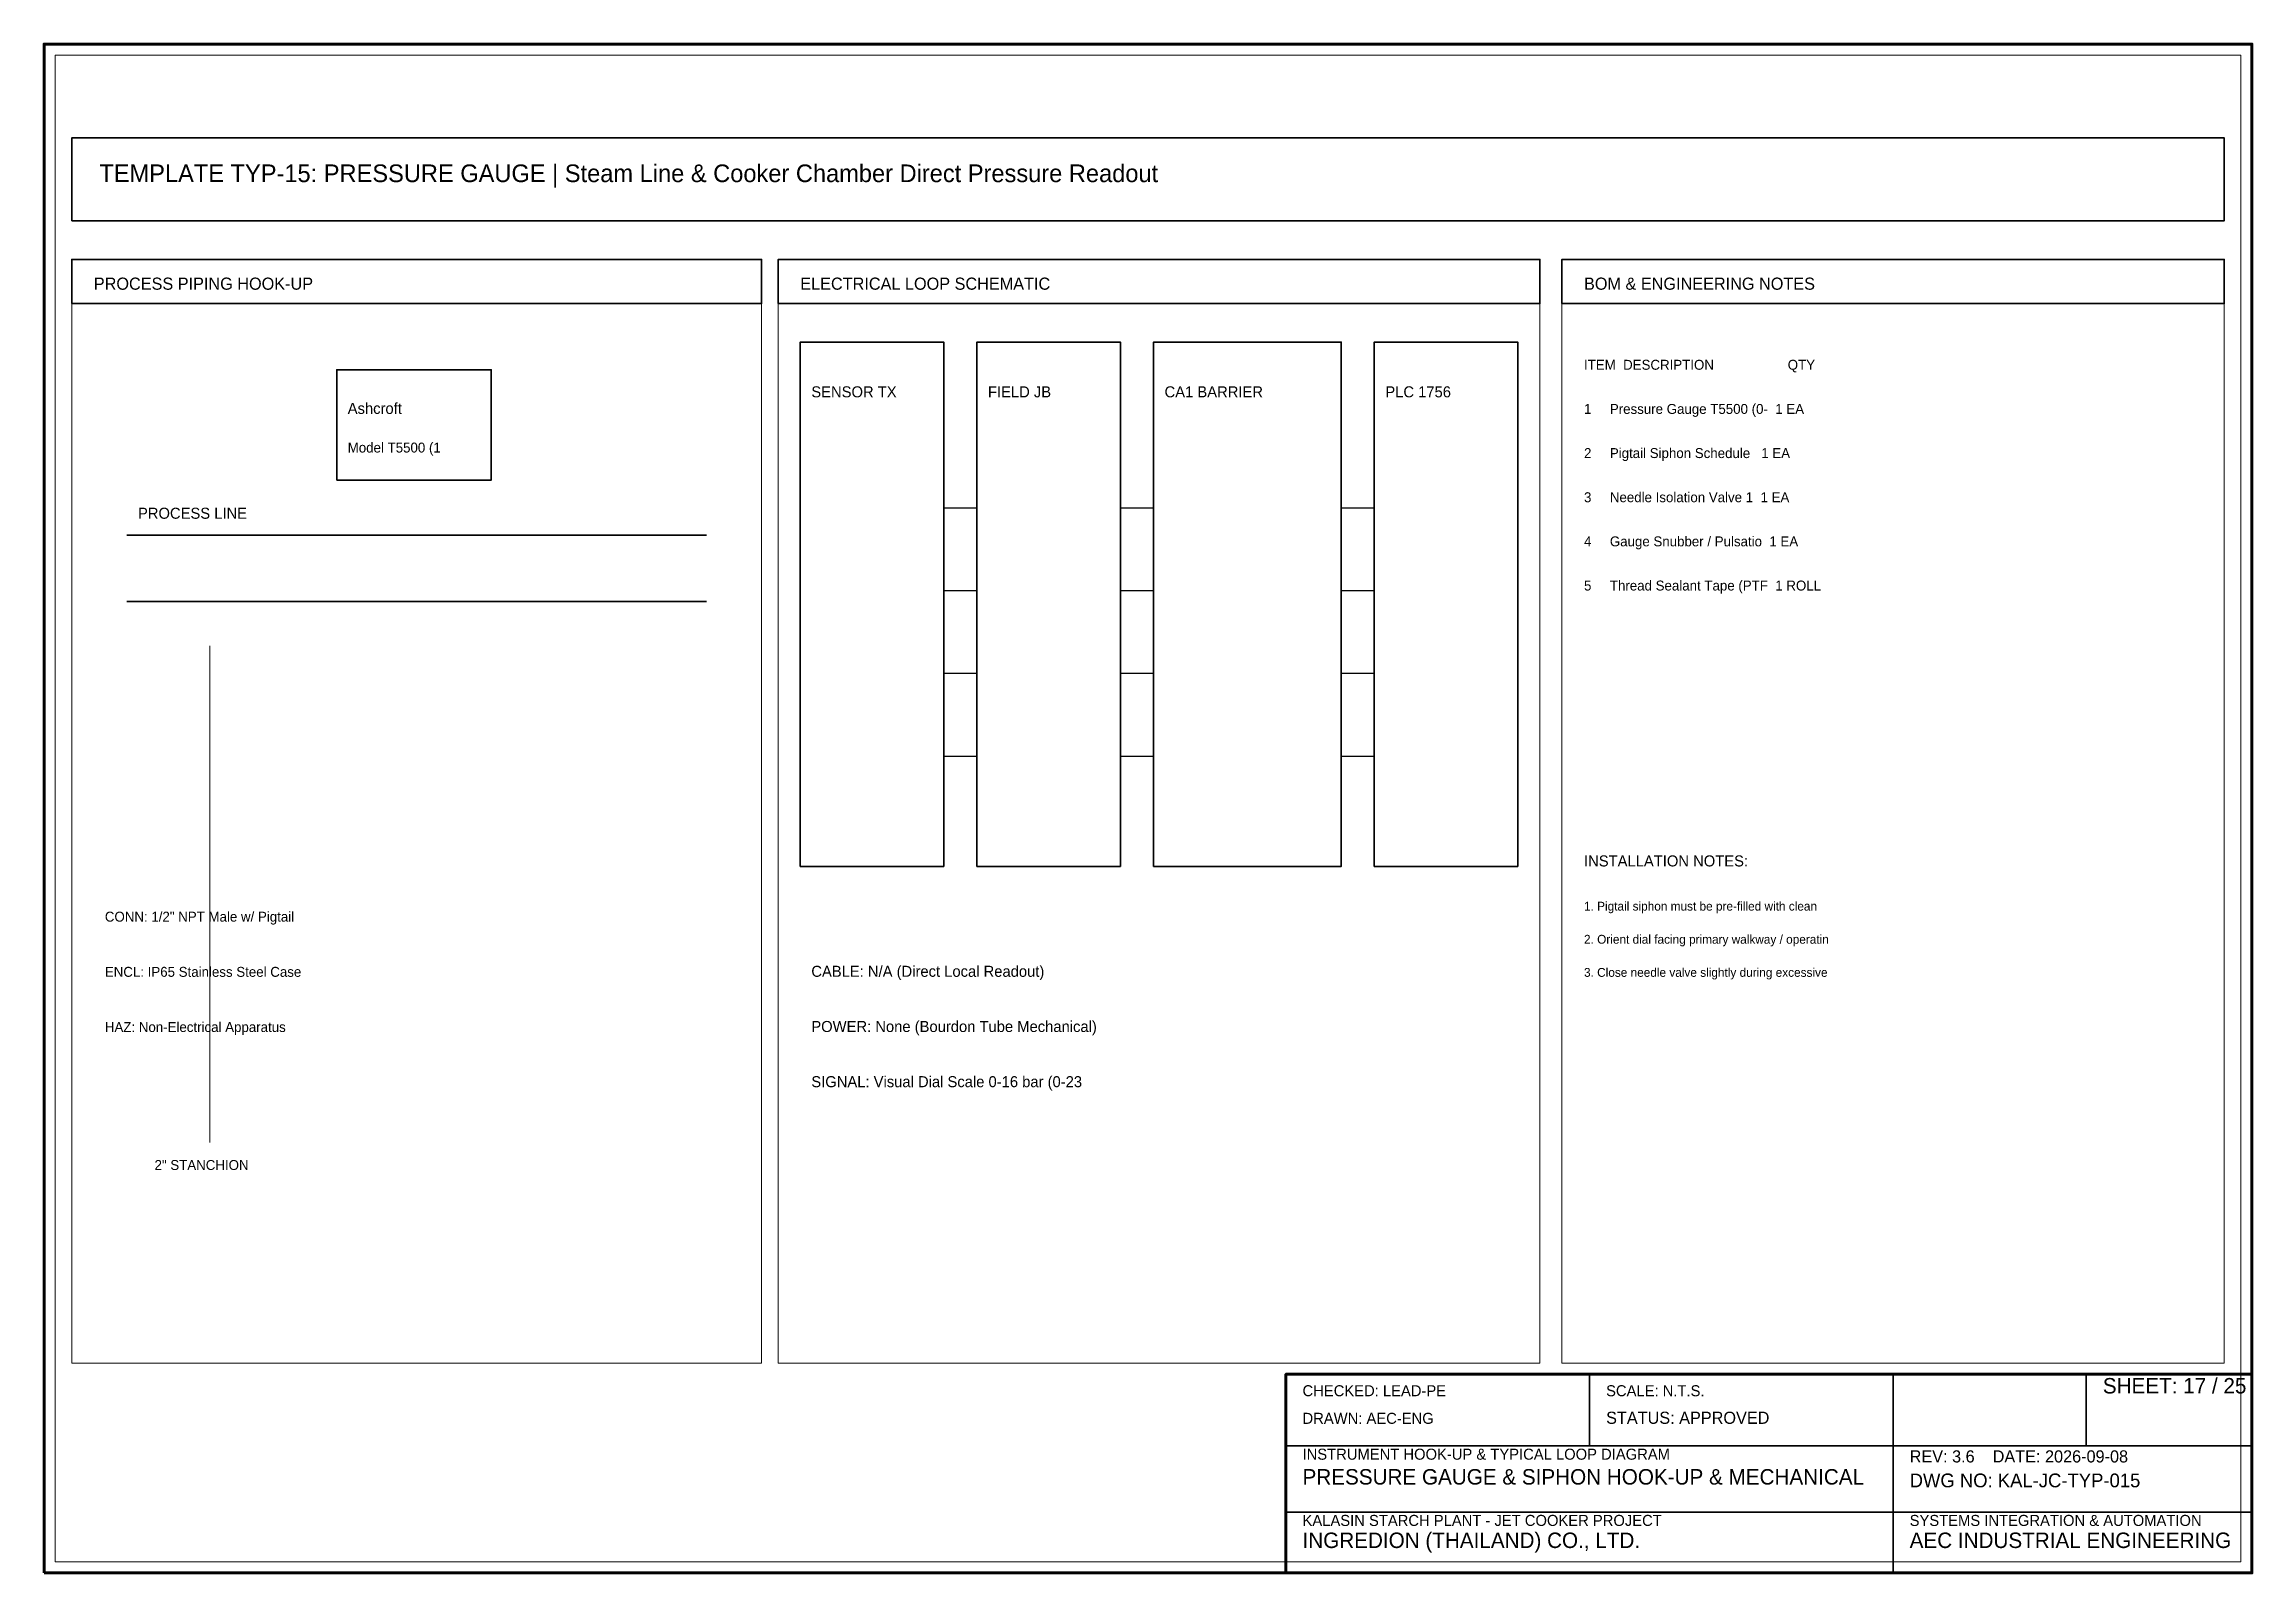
# Model space of a CAD drawing. Header units: millimetres. Extents: x 0 to 2200, y -1280 to 277.
# Drawn here: x 450 to 850, y -960 to -683 of the extents above; entities that cross this region are included whole.
import ezdxf

# ---------------------------------------------------------------- set-up
doc = ezdxf.new("R2010")
doc.units = ezdxf.units.MM
for name, color, linetype, lineweight in [('0_BORDER', 7, 'Continuous', 70), ('0_TITLE_BLOCK', 4, 'Continuous', 35), ('IE-CABLE', 6, 'Continuous', 25), ('IE-EQUIP', 2, 'Continuous', 35), ('IE-WIRE', 1, 'Continuous', 25), ('NOTATIONS', 8, 'Continuous', 18), ('RELAYS', 30, 'Continuous', 35), ('TER', 3, 'Continuous', 35), ('TEXTS', 7, 'Continuous', 25)]:
    doc.layers.add(name, color=color, linetype=linetype, lineweight=lineweight)

msp = doc.modelspace()

# ---------------------------------------------------------------- texts
at = {"layer": '0_TITLE_BLOCK'}
for s, height, p in [('TEMPLATE TYP-15: PRESSURE GAUGE | Steam Line & Cooker Chamber Direct Pressure Readout', 3.2, (460, -708)), ('PROCESS PIPING HOOK-UP', 2.2, (459, -727.5)), ('ELECTRICAL LOOP SCHEMATIC', 2.2, (587, -727.5)), ('BOM & ENGINEERING NOTES', 2.2, (729, -727.5)), ('ITEM  DESCRIPTION                    QTY', 1.8, (729, -742)), ('INSTALLATION NOTES:', 2, (729, -832)), ('SHEET: 17 / 25', 2.8, (823, -927.5)), ('STATUS: APPROVED', 2.2, (733, -933)), ('PRESSURE GAUGE & SIPHON HOOK-UP & MECHANICAL ', 2.8, (678, -944)), ('INGREDION (THAILAND) CO., LTD.', 2.8, (678, -955.5)), ('AEC INDUSTRIAL ENGINEERING', 2.8, (788, -955.5))]:
    msp.add_text(s, height=height, dxfattribs=at).set_placement(p)
at = {"layer": 'IE-CABLE'}
msp.add_text('CABLE: N/A (Direct Local Readout)', height=2, dxfattribs=at).set_placement((589, -852))
at = {"layer": 'NOTATIONS'}
for s, height, p in [('Model T5500 (1', 1.8, (505, -757)), ('1. Pigtail siphon must be pre-filled with clean ', 1.6, (729, -840)), ('2. Orient dial facing primary walkway / operatin', 1.6, (729, -846)), ('3. Close needle valve slightly during excessive ', 1.6, (729, -852)), ('2" STANCHION', 1.8, (470, -887))]:
    msp.add_text(s, height=height, dxfattribs=at).set_placement(p)
at = {"layer": 'TER'}
msp.add_text('FIELD JB', height=2, dxfattribs=at).set_placement((621, -747))
at = {"layer": 'TEXTS'}
for s, height, p in [('Ashcroft', 2, (505, -750)), ('SENSOR TX', 2, (589, -747)), ('CA1 BARRIER', 2, (653, -747)), ('PLC 1756', 2, (693, -747)), ('1     Pressure Gauge T5500 (0-  1 EA', 1.8, (729, -750)), ('2     Pigtail Siphon Schedule   1 EA', 1.8, (729, -758)), ('PROCESS LINE', 2, (467, -769)), ('3     Needle Isolation Valve 1  1 EA', 1.8, (729, -766)), ('4     Gauge Snubber / Pulsatio  1 EA', 1.8, (729, -774)), ('5     Thread Sealant Tape (PTF  1 ROLL', 1.8, (729, -782)), ('CONN: 1/2" NPT Male w/ Pigtail ', 1.8, (461, -842)), ('ENCL: IP65 Stainless Steel Case', 1.8, (461, -852)), ('POWER: None (Bourdon Tube Mechanical)', 2, (589, -862)), ('HAZ: Non-Electrical Apparatus ', 1.8, (461, -862)), ('SIGNAL: Visual Dial Scale 0-16 bar (0-23', 2, (589, -872)), ('CHECKED: LEAD-PE', 2, (678, -928)), ('SCALE: N.T.S.', 2, (733, -928)), ('DRAWN: AEC-ENG', 2, (678, -933)), ('INSTRUMENT HOOK-UP & TYPICAL LOOP DIAGRAM', 2, (678, -939.5)), ('REV: 3.6    DATE: 2026-09-08', 2.2, (788, -940)), ('DWG NO: KAL-JC-TYP-015', 2.5, (788, -944.5)), ('KALASIN STARCH PLANT - JET COOKER PROJECT', 2, (678, -951.5)), ('SYSTEMS INTEGRATION & AUTOMATION', 2, (788, -951.5))]:
    msp.add_text(s, height=height, dxfattribs=at).set_placement(p)

# ---------------------------------------------------------------- linework, layer by layer
at = {"layer": '0_BORDER'}
for points in [[(450, -960), (850, -960), (850, -683), (450, -683)], [(675, -960), (850, -960), (850, -924), (675, -924)]]:
    msp.add_lwpolyline(points, close=True, dxfattribs=at)
at = {"layer": '0_TITLE_BLOCK'}
for p, q in [((730, -937), (730, -924)), ((785, -937), (785, -924)), ((820, -937), (820, -924)), ((675, -937), (850, -937)), ((785, -960), (785, -937)), ((675, -949), (850, -949))]:
    msp.add_line(p, q, dxfattribs=at)
for points in [[(455, -730), (580, -730), (580, -722), (455, -722)], [(583, -730), (721, -730), (721, -722), (583, -722)], [(725, -730), (845, -730), (845, -722), (725, -722)]]:
    msp.add_lwpolyline(points, close=True, dxfattribs=at)
at = {"layer": 'IE-CABLE'}
for p, q in [((645, -767), (651, -767)), ((645, -782), (651, -782)), ((645, -797), (651, -797)), ((645, -812), (651, -812))]:
    msp.add_line(p, q, dxfattribs=at)
at = {"layer": 'IE-EQUIP'}
for p, q in [((465, -772), (570, -772)), ((465, -784), (570, -784))]:
    msp.add_line(p, q, dxfattribs=at)
for points in [[(455, -715), (845, -715), (845, -700), (455, -700)], [(587, -832), (613, -832), (613, -737), (587, -737)], [(691, -832), (717, -832), (717, -737), (691, -737)], [(503, -762), (531, -762), (531, -742), (503, -742)]]:
    msp.add_lwpolyline(points, close=True, dxfattribs=at)
at = {"layer": 'IE-WIRE'}
for p, q in [((613, -767), (619, -767)), ((685, -767), (691, -767)), ((613, -782), (619, -782)), ((685, -782), (691, -782)), ((613, -797), (619, -797)), ((685, -797), (691, -797)), ((613, -812), (619, -812)), ((685, -812), (691, -812))]:
    msp.add_line(p, q, dxfattribs=at)
at = {"layer": 'NOTATIONS'}
msp.add_line((480, -882), (480, -792), dxfattribs=at)
for points in [[(452, -958), (848, -958), (848, -685), (452, -685)], [(455, -922), (580, -922), (580, -722), (455, -722)], [(583, -922), (721, -922), (721, -722), (583, -722)], [(725, -922), (845, -922), (845, -722), (725, -722)]]:
    msp.add_lwpolyline(points, close=True, dxfattribs=at)
at = {"layer": 'RELAYS'}
msp.add_lwpolyline([(651, -832), (685, -832), (685, -737), (651, -737)], close=True, dxfattribs=at)
at = {"layer": 'TER'}
msp.add_lwpolyline([(619, -832), (645, -832), (645, -737), (619, -737)], close=True, dxfattribs=at)

msp.set_redraw_order([(e.dxf.handle, doc.entitydb.next_handle()) for e in msp.query("TEXT MTEXT ATTDEF DIMENSION ARC_DIMENSION")])  # texts and dimensions are drawn at this point

doc.saveas('drawing.dxf')
